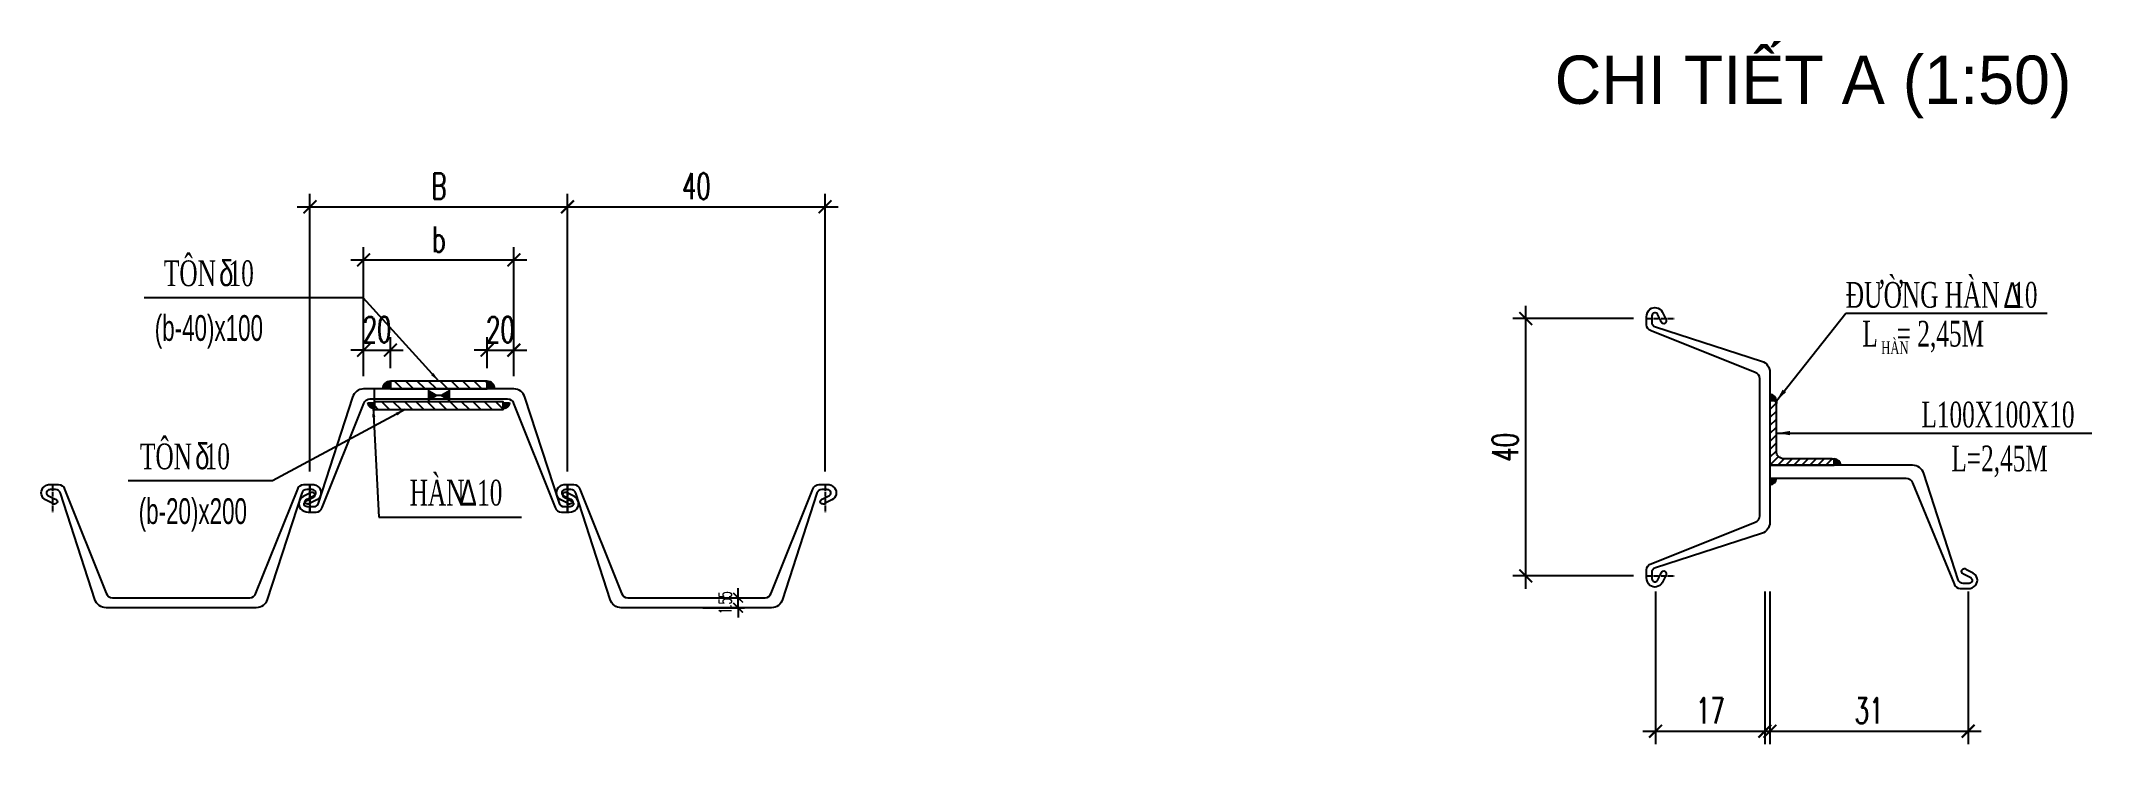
# Model space of a CAD drawing. Extents: x -64479 to 90650, y -38385 to 38270.
# Drawn here: x -64479 to -58110, y 5057 to 7242 of the extents above; entities that cross this region are included whole.
import ezdxf
from ezdxf.enums import TextEntityAlignment as Align

# ---------------------------------------------------------------- set-up
doc = ezdxf.new("R2010")
doc.units = 0
doc.header["$MEASUREMENT"] = 0
doc.linetypes.add('CENTER2', pattern=[1.125, 0.75, -0.125, 0.125, -0.125])
doc.layers.get('0').update_dxf_attribs({"linetype": 'CONTINUOUS'})
for name, color, linetype in [('CENTER', 9, 'CENTER2'), ('Cu', 230, 'CONTINUOUS'), ('DIMENSION', 4, 'CONTINUOUS'), ('Han', 7, 'CONTINUOUS'), ('HATCH', 7, 'CONTINUOUS'), ('Kich thuoc', 4, 'CONTINUOUS'), ('TEXT', 3, 'CONTINUOUS'), ('Thep dai', 6, 'CONTINUOUS')]:
    doc.layers.add(name, color=color, linetype=linetype)
doc.styles.add('CMB-1', font='VHBLACK_0.TTF', dxfattribs={"width": 0.8})
doc.styles.add('DIM', font='romans.shx', dxfattribs={"width": 0.65})
doc.styles.add('Kichthuoc', font='romans.shx', dxfattribs={"width": 0.6})
doc.styles.get("Standard").update_dxf_attribs({"font": 'vn_vni.shx', "width": 0.9})
doc.styles.add('SYMBOL', font='greeks.shx', dxfattribs={"width": 0.8})
doc.styles.add('THUONG', font='vntimeh.shx')
doc.dimstyles.new('40.Ph', dxfattribs={"dimscale": 400, "dimtxt": 0.2, "dimasz": 0.1, "dimexe": 0.1, "dimexo": 0.1, "dimgap": 0.06, "dimtad": 1, "dimdec": 0, "dimlfac": 0.05, "dimzin": 0, "dimdsep": 46, "dimtxsty": 'DIM', "dimblk": 'ARCHTICK', "dimcen": 0.15, "dimdle": 0.1, "dimclrd": 256, "dimclre": 7, "dimclrt": 6, "dimadec": 0, "dimazin": 0, "dimtfac": 1, "dimtdec": 0, "dimtix": 1, "dimtmove": 0, "dimatfit": 3, "dimfxl": 1, "dimtolj": 1, "dimtzin": 0, "dimarcsym": 0})
doc.dimstyles.new('Dim 20', dxfattribs={"dimscale": 200, "dimtxt": 0.2, "dimasz": 0.15, "dimexe": 0.1, "dimexo": 0.1, "dimgap": 0.1, "dimtad": 1, "dimdec": 0, "dimlfac": 0.1, "dimzin": 0, "dimdsep": 46, "dimtxsty": 'Kichthuoc', "dimblk": 'ARCHTICK', "dimcen": 0.1, "dimdle": 0.1, "dimclrd": 8, "dimclre": 8, "dimclrt": 4, "dimadec": 0, "dimazin": 0, "dimtfac": 1, "dimtdec": 0, "dimtix": 1, "dimtmove": 2, "dimatfit": 3, "dimfxl": 1, "dimtolj": 1, "dimtzin": 0, "dimarcsym": 0})
doc.dimstyles.new('Le 200', dxfattribs={"dimscale": 200, "dimtxt": 0.2, "dimasz": 0.15, "dimexe": 0.1, "dimexo": 0.2, "dimgap": 0.1, "dimtad": 1, "dimdec": 0, "dimzin": 0, "dimdsep": 46, "dimtxsty": 'Kichthuoc', "dimblk": 'ARCHTICK', "dimcen": 0, "dimdle": 0.1, "dimclrd": 2, "dimclre": 2, "dimclrt": 256, "dimadec": 0, "dimazin": 0, "dimtfac": 1, "dimtdec": 0, "dimtix": 1, "dimtmove": 2, "dimatfit": 3, "dimfxl": 1, "dimtolj": 1, "dimtzin": 0, "dimarcsym": 0})

msp = doc.modelspace()

# ---------------------------------------------------------------- texts
at = {"layer": 'TEXT', "style": 'CMB-1'}
msp.add_text('chi tiÕt a (1:50)', height=150, dxfattribs=at).set_placement((-58976, 7046.9), align=Align.CENTER)
at = {"layer": 'TEXT'}
for s, style, width, p in [('t«n  10', 'THUONG', 0.65, (-63957.8, 6480.4)), ('d', 'SYMBOL', 0.75, (-63903.8, 6480.4)), ('D', 'SYMBOL', 0.75, (-58357.4, 6412.7)), ('t«n  10', 'THUONG', 0.65, (-64032.1, 5911.3)), ('d', 'SYMBOL', 0.75, (-63978.2, 5911.3)), ('hµn  10', 'THUONG', 0.65, (-63190.3, 5798.6)), ('D', 'SYMBOL', 0.75, (-63152.8, 5798.6))]:
    msp.add_text(s, height=80, dxfattribs=dict(at, style=style, width=width)).set_placement(p, align=Align.CENTER)
at = {"layer": 'TEXT', "style": 'THUONG', "width": 0.65}
for s, height, p in [('®\xadêng hµn  10', 80, (-58874.4, 6413.4)), ('L   = 2,45m', 80, (-58823, 6292.7)), ('hµn', 40, (-58764.4, 6269)), ('l100x100x10', 80, (-58639.5, 6041.3)), ('l=2,45m', 80, (-58546.5, 5904.9))]:
    msp.add_text(s, height=height, dxfattribs=at).set_placement(p)
at = {"layer": 'TEXT', "width": 0.65}
for s, p in [('(b-40)x100', (-63957.8, 6310.3)), ('(b-20)x200', (-64007.6, 5741.2))]:
    msp.add_text(s, height=80, dxfattribs=at).set_placement(p, align=Align.CENTER)

# ---------------------------------------------------------------- blocks, each defined once
blk = doc.blocks.new('Cu thep kieu IVL')
at = {"layer": 'CENTER'}
for p, q in [((-20, 19.15), (-20, 14.85)), ((20, 19.15), (20, 14.85))]:
    blk.add_line(p, q, dxfattribs=at)
at = {"layer": 'Cu', "color": 1}
blk.add_lwpolyline([(-11.62, 2.27, 0.331206), (-10.66, 1.56), (10.66, 1.56, 0.331206), (11.62, 2.27), (18.1, 18.44, -0.331206), (19.05, 19.15), (20.26, 19.15, -0.223582), (21.46, 18.62, -0.452935), (21.06, 16.74), (20.02, 16.22, -0.518485), (19.2, 16.44, -0.300037), (19.66, 16.94), (20.68, 17.45, 0.427626), (20.83, 18.12, 0.215462), (20.27, 18.35), (19.5, 18.35, 0.331206), (18.73, 17.78), (13.38, 1.28, -0.331206), (11.66, 0), (-11.66, 0, -0.331206), (-13.38, 1.28), (-18.73, 17.78, 0.331206), (-19.5, 18.35), (-20.27, 18.35, 0.215462), (-20.83, 18.12, 0.427626), (-20.68, 17.45), (-19.66, 16.94, -0.300037), (-19.2, 16.44, -0.518485), (-20.02, 16.22), (-21.06, 16.74, -0.452935), (-21.46, 18.62, -0.223582), (-20.26, 19.15), (-19.05, 19.15, -0.331206), (-18.1, 18.44)], format="xyb", close=True, dxfattribs=at)
blk = doc.blocks.new('_ArchTick')
at = {"color": 0, "linetype": 'ByBlock', "const_width": 0.15}
blk.add_lwpolyline([(-0.5, -0.5), (0.5, 0.5)], dxfattribs=at)
blk = doc.blocks.new('*D445')
at = {"layer": 'DIMENSION', "color": 7, "lineweight": -2}
for p, q in [((-59533.1, 6379.6), (-59908.1, 6379.6)), ((-59533.1, 5579.6), (-59908.1, 5579.6))]:
    blk.add_line(p, q, dxfattribs=at)
at = {"layer": 'DIMENSION', "lineweight": -2}
blk.add_line((-59868.1, 5539.6), (-59868.1, 6419.6), dxfattribs=at)
at = {"layer": 'DIMENSION', "lineweight": -2, "xscale": 40, "yscale": 40, "zscale": 40}
for p, rotation in [((-59868.1, 6379.6), 90), ((-59868.1, 5579.6), 270)]:
    blk.add_blockref('_ArchTick', p, dxfattribs=dict(at, rotation=rotation))
at = {"layer": 'DIMENSION', "color": 6, "insert": (-59932.1, 5979.6), "char_height": 80, "attachment_point": 5, "rotation": 90, "style": 'DIM'}
blk.add_mtext('\\A1;40', dxfattribs=at)
blk = doc.blocks.new('*D446')
at = {"layer": 'DIMENSION', "color": 7, "lineweight": -2}
for p, q in [((-59465.1, 5531.3), (-59465.1, 5057.4)), ((-59125.6, 5531.3), (-59125.6, 5057.4))]:
    blk.add_line(p, q, dxfattribs=at)
at = {"layer": 'DIMENSION', "lineweight": -2}
blk.add_line((-59505.1, 5097.4), (-59085.6, 5097.4), dxfattribs=at)
at = {"layer": 'DIMENSION', "lineweight": -2, "xscale": 40, "yscale": 40, "zscale": 40, "rotation": 180}
blk.add_blockref('_ArchTick', (-59465.1, 5097.4), dxfattribs=at)
at = {"layer": 'DIMENSION', "lineweight": -2, "xscale": 40, "yscale": 40, "zscale": 40}
blk.add_blockref('_ArchTick', (-59125.6, 5097.4), dxfattribs=at)
at = {"layer": 'DIMENSION', "color": 6, "insert": (-59295.4, 5161.4), "char_height": 80, "attachment_point": 5, "style": 'DIM'}
blk.add_mtext('\\A1;17', dxfattribs=at)
blk = doc.blocks.new('*D444')
at = {"layer": 'DIMENSION', "color": 7, "lineweight": -2}
for p, q in [((-59110, 5531.3), (-59110, 5057.4)), ((-58494.2, 5531.3), (-58494.2, 5057.4))]:
    blk.add_line(p, q, dxfattribs=at)
at = {"layer": 'DIMENSION', "lineweight": -2}
blk.add_line((-59150, 5097.4), (-58454.2, 5097.4), dxfattribs=at)
at = {"layer": 'DIMENSION', "lineweight": -2, "xscale": 40, "yscale": 40, "zscale": 40, "rotation": 180}
blk.add_blockref('_ArchTick', (-59110, 5097.4), dxfattribs=at)
at = {"layer": 'DIMENSION', "lineweight": -2, "xscale": 40, "yscale": 40, "zscale": 40}
blk.add_blockref('_ArchTick', (-58494.2, 5097.4), dxfattribs=at)
at = {"layer": 'DIMENSION', "color": 6, "insert": (-58802.1, 5161.4), "char_height": 80, "attachment_point": 5, "style": 'DIM'}
blk.add_mtext('\\A1;31', dxfattribs=at)
blk = doc.blocks.new('*D447')
at = {"layer": 'DIMENSION', "color": 7, "lineweight": -2}
for p, q in [((-63643.9, 5904), (-63643.9, 6767)), ((-62843.9, 5904), (-62843.9, 6767))]:
    blk.add_line(p, q, dxfattribs=at)
at = {"layer": 'DIMENSION', "lineweight": -2}
blk.add_line((-63683.9, 6727), (-62803.9, 6727), dxfattribs=at)
at = {"layer": 'DIMENSION', "lineweight": -2, "xscale": 40, "yscale": 40, "zscale": 40, "rotation": 180}
blk.add_blockref('_ArchTick', (-63643.9, 6727), dxfattribs=at)
at = {"layer": 'DIMENSION', "lineweight": -2, "xscale": 40, "yscale": 40, "zscale": 40}
blk.add_blockref('_ArchTick', (-62843.9, 6727), dxfattribs=at)
at = {"layer": 'DIMENSION', "color": 6, "insert": (-63243.9, 6791), "char_height": 80, "attachment_point": 5, "style": 'DIM'}
blk.add_mtext('\\A1;B', dxfattribs=at)
blk = doc.blocks.new('*D448')
at = {"layer": 'DIMENSION', "color": 7, "lineweight": -2}
for p, q in [((-62843.9, 5904), (-62843.9, 6767)), ((-62043.9, 5904), (-62043.9, 6767))]:
    blk.add_line(p, q, dxfattribs=at)
at = {"layer": 'DIMENSION', "lineweight": -2}
blk.add_line((-62883.9, 6727), (-62003.9, 6727), dxfattribs=at)
at = {"layer": 'DIMENSION', "lineweight": -2, "xscale": 40, "yscale": 40, "zscale": 40, "rotation": 180}
blk.add_blockref('_ArchTick', (-62843.9, 6727), dxfattribs=at)
at = {"layer": 'DIMENSION', "lineweight": -2, "xscale": 40, "yscale": 40, "zscale": 40}
blk.add_blockref('_ArchTick', (-62043.9, 6727), dxfattribs=at)
at = {"layer": 'DIMENSION', "color": 6, "insert": (-62443.9, 6791), "char_height": 80, "attachment_point": 5, "style": 'DIM'}
blk.add_mtext('\\A1;40', dxfattribs=at)
blk = doc.blocks.new('*D449')
at = {"layer": 'DIMENSION', "lineweight": -2}
blk.add_line((-63517.1, 6561.8), (-62970.7, 6561.8), dxfattribs=at)
at = {"layer": 'DIMENSION', "color": 7, "lineweight": -2}
for p, q in [((-63477.1, 6201), (-63477.1, 6601.8)), ((-63010.7, 6201), (-63010.7, 6601.8))]:
    blk.add_line(p, q, dxfattribs=at)
at = {"layer": 'DIMENSION', "lineweight": -2, "xscale": 40, "yscale": 40, "zscale": 40, "rotation": 180}
blk.add_blockref('_ArchTick', (-63477.1, 6561.8), dxfattribs=at)
at = {"layer": 'DIMENSION', "lineweight": -2, "xscale": 40, "yscale": 40, "zscale": 40}
blk.add_blockref('_ArchTick', (-63010.7, 6561.8), dxfattribs=at)
at = {"layer": 'DIMENSION', "color": 6, "insert": (-63243.9, 6625.8), "char_height": 80, "attachment_point": 5, "style": 'DIM'}
blk.add_mtext('\\A1;b', dxfattribs=at)
blk = doc.blocks.new('*D450')
at = {"layer": 'Kich thuoc', "color": 8, "lineweight": -2}
for p, q in [((-62314.5, 5512.2), (-62314.5, 5542.2)), ((-62423.9, 5512.2), (-62294.5, 5512.2)), ((-62423.9, 5481), (-62294.5, 5481)), ((-62314.5, 5481), (-62314.5, 5512.2)), ((-62314.5, 5481), (-62314.5, 5451))]:
    blk.add_line(p, q, dxfattribs=at)
at = {"layer": 'Kich thuoc', "color": 8, "lineweight": -2, "xscale": 30, "yscale": 30, "zscale": 30}
for p, rotation in [((-62314.5, 5512.2), 270), ((-62314.5, 5481), 90)]:
    blk.add_blockref('_ArchTick', p, dxfattribs=dict(at, rotation=rotation))
at = {"layer": 'Kich thuoc', "color": 4, "insert": (-62354.5, 5496.6), "char_height": 40, "attachment_point": 5, "rotation": 90, "style": 'Kichthuoc'}
blk.add_mtext('\\A1;1.55', dxfattribs=at)
blk = doc.blocks.new('*D451')
at = {"layer": 'DIMENSION', "color": 7, "lineweight": -2}
for p, q in [((-63477.1, 6201), (-63477.1, 6321.4)), ((-63393.9, 6225), (-63393.9, 6321.4))]:
    blk.add_line(p, q, dxfattribs=at)
at = {"layer": 'DIMENSION', "lineweight": -2}
for p, q in [((-63477.1, 6281.4), (-63517.1, 6281.4)), ((-63477.1, 6281.4), (-63393.9, 6281.4)), ((-63393.9, 6281.4), (-63353.9, 6281.4))]:
    blk.add_line(p, q, dxfattribs=at)
at = {"layer": 'DIMENSION', "lineweight": -2, "xscale": 40, "yscale": 40, "zscale": 40}
blk.add_blockref('_ArchTick', (-63477.1, 6281.4), dxfattribs=at)
at = {"layer": 'DIMENSION', "lineweight": -2, "xscale": 40, "yscale": 40, "zscale": 40, "rotation": 180}
blk.add_blockref('_ArchTick', (-63393.9, 6281.4), dxfattribs=at)
at = {"layer": 'DIMENSION', "color": 6, "insert": (-63435.5, 6345.4), "char_height": 80, "attachment_point": 5, "style": 'DIM'}
blk.add_mtext('\\A1;20', dxfattribs=at)
blk = doc.blocks.new('*D452')
at = {"layer": 'DIMENSION', "color": 7, "lineweight": -2}
for p, q in [((-63093.9, 6225), (-63093.9, 6321.4)), ((-63010.7, 6201), (-63010.7, 6321.4))]:
    blk.add_line(p, q, dxfattribs=at)
at = {"layer": 'DIMENSION', "lineweight": -2}
for p, q in [((-63093.9, 6281.4), (-63133.9, 6281.4)), ((-63093.9, 6281.4), (-63010.7, 6281.4)), ((-63010.7, 6281.4), (-62970.7, 6281.4))]:
    blk.add_line(p, q, dxfattribs=at)
at = {"layer": 'DIMENSION', "lineweight": -2, "xscale": 40, "yscale": 40, "zscale": 40}
blk.add_blockref('_ArchTick', (-63093.9, 6281.4), dxfattribs=at)
at = {"layer": 'DIMENSION', "lineweight": -2, "xscale": 40, "yscale": 40, "zscale": 40, "rotation": 180}
blk.add_blockref('_ArchTick', (-63010.7, 6281.4), dxfattribs=at)
at = {"layer": 'DIMENSION', "color": 6, "insert": (-63052.3, 6345.4), "char_height": 80, "attachment_point": 5, "style": 'DIM'}
blk.add_mtext('\\A1;20', dxfattribs=at)

# ---------------------------------------------------------------- dimensions: what is measured, and where the dimension line sits
at = {"layer": 'DIMENSION'}
for base, p1, p2, text, picture, middle in [((-62843.9, 6727), (-63643.9, 5864), (-62843.9, 5864), 'B', '*D447', (-63243.9, 6791)), ((-63393.9, 6281.4), (-63477.1, 6161), (-63393.9, 6185), '20', '*D451', (-63435.5, 6345.4)), ((-63010.7, 6281.4), (-63093.9, 6185), (-63010.7, 6161), '20', '*D452', (-63052.3, 6345.4))]:
    dim = msp.add_linear_dim(base=base, p1=p1, p2=p2, text=text, dimstyle='40.Ph', dxfattribs=at)
    dim.commit()
    dim.dimension.update_dxf_attribs({"geometry": picture, "text_midpoint": middle})
for base, p1, p2, picture, middle in [((-62043.9, 6727), (-62843.9, 5864), (-62043.9, 5864), '*D448', (-62443.9, 6791)), ((-59125.6, 5097.4), (-59465.1, 5571.3), (-59125.6, 5571.3), '*D446', (-59295.4, 5161.4)), ((-58494.2, 5097.4), (-59110, 5571.3), (-58494.2, 5571.3), '*D444', (-58802.1, 5161.4))]:
    dim = msp.add_linear_dim(base=base, p1=p1, p2=p2, dimstyle='40.Ph', dxfattribs=at)
    dim.commit()
    dim.dimension.update_dxf_attribs({"geometry": picture, "text_midpoint": middle})
dim = msp.add_linear_dim(base=(-63010.7, 6561.8), p1=(-63477.1, 6161), p2=(-63010.7, 6161), text='b', dimstyle='40.Ph', dxfattribs=at)
dim.commit()
dim.dimension.update_dxf_attribs({"geometry": '*D449', "text_midpoint": (-63243.9, 6561.8), "dimtype": 160})
dim = msp.add_linear_dim(base=(-59868.1, 6379.6), p1=(-59493.1, 5579.6), p2=(-59493.1, 6379.6), angle=90, dimstyle='40.Ph', dxfattribs=at)
dim.commit()
dim.dimension.update_dxf_attribs({"geometry": '*D445', "text_midpoint": (-59932.1, 5979.6)})
at = {"layer": 'Kich thuoc'}
dim = msp.add_linear_dim(base=(-62314.5, 5512.2), p1=(-62443.9, 5481), p2=(-62443.9, 5512.2), angle=90, text='1.55', dimstyle='Dim 20', dxfattribs=at)
dim.commit()
dim.dimension.update_dxf_attribs({"geometry": '*D450', "text_midpoint": (-62354.5, 5496.6)})

# ---------------------------------------------------------------- hatches: boundary and pattern name
at = {"layer": 'DIMENSION'}
for points in [[(-59090, 6123.6), (-59110, 6123.6), (-59110, 6143.6, -0.414214)], [(-58890, 5923.6), (-58910, 5923.6), (-58910, 5943.6, -0.414214)], [(-59090, 5883.4), (-59110, 5883.4), (-59110, 5863.4, 0.414214)]]:
    msp.add_hatch(color=256, dxfattribs=at).paths.add_polyline_path(points)
at = {"layer": 'Han'}
for points in [[(-63393.9, 6185, 0.414214), (-63417.9, 6161), (-63393.9, 6161)], [(-63093.9, 6185, -0.414214), (-63069.9, 6161), (-63093.9, 6161)], [(-63208.4, 6121.2), (-63208.4, 6160.2), (-63237, 6143.7), (-63249.8, 6143.7), (-63278.8, 6160.4), (-63278.8, 6121), (-63249.8, 6137.7), (-63237, 6137.7)]]:
    msp.add_hatch(color=256, dxfattribs=at).paths.add_polyline_path(points)
h = msp.add_hatch(color=256, dxfattribs=at)
edge = h.paths.add_edge_path()
edge.add_arc((-63457.1, 6100.8), 20, 90, 121.97976)
edge.add_arc((-63443.9, 6120.8), 24, 187.26569, 270)
edge.add_line((-63443.9, 6096.8), (-63443.9, 6120.8))
edge.add_line((-63443.9, 6120.8), (-63457.1, 6120.8))
h = msp.add_hatch(color=256, dxfattribs=at)
edge = h.paths.add_edge_path()
edge.add_arc((-63030.7, 6100.8), 20, 58.02024, 90)
edge.add_line((-63030.7, 6120.8), (-63043.9, 6120.8))
edge.add_line((-63043.9, 6120.8), (-63043.9, 6096.8))
edge.add_arc((-63043.9, 6120.8), 24, 270, 352.73431)
at = {"layer": 'HATCH'}
h = msp.add_hatch(dxfattribs=at)
h.set_pattern_fill('ANSI31', color=256, scale=200, angle=90, style=0)
h.set_pattern_definition([(135, (-88310.846, 7072.863), (-17.67767, -17.67767), [])])
h.paths.add_polyline_path([(-63393.9, 6185), (-63393.9, 6161), (-63093.9, 6161), (-63093.9, 6185)])
h = msp.add_hatch(dxfattribs=at)
h.set_pattern_fill('ANSI31', color=256, scale=200, angle=90, style=0)
h.set_pattern_definition([(135, (-1657146.96, -202921.389), (-17.67766953, -17.67766953), [])])
h.paths.add_polyline_path([(-63443.9, 6096.8), (-63043.9, 6096.8), (-63043.9, 6120.8), (-63443.9, 6120.8)])
h = msp.add_hatch(dxfattribs=at)
h.set_pattern_fill('ANSI31', color=256, scale=1400, angle=180, style=0)
h.set_pattern_definition([(45, (-59110.016, 5923.6), (-12.3744, 12.3744), [])])
edge = h.paths.add_edge_path()
edge.add_ellipse((-59098, 6115.6), major_axis=(-5.66, -5.66), ratio=1, start_angle=135, end_angle=225)
edge.add_line((-59098, 6123.6), (-59110, 6123.6))
edge.add_line((-59110, 6123.6), (-59110, 5923.6))
edge.add_line((-59110, 5923.6), (-58910, 5923.6))
edge.add_line((-58910, 5923.6), (-58910, 5935.6))
edge.add_ellipse((-58918, 5935.6), major_axis=(-5.66, -5.66), ratio=1, start_angle=135, end_angle=225)
edge.add_line((-58918, 5943.6), (-59066, 5943.6))
edge.add_ellipse((-59066, 5967.6), major_axis=(17, -17), ratio=1, start_angle=225, end_angle=315, ccw=False)
edge.add_line((-59090, 5967.6), (-59090, 6115.6))

# ---------------------------------------------------------------- linework, layer by layer
at = {"layer": 'Cu'}
msp.add_lwpolyline([(-59110, 5883.4), (-58686.8, 5883.4, -0.331206), (-58667.6, 5869.1), (-58538.1, 5554.8, 0.331206), (-58518.9, 5540.5), (-58494.8, 5540.5, 0.223582), (-58470.9, 5551.2, 0.452935), (-58478.8, 5588.8), (-58499.7, 5599.2, 0.518485), (-58516.1, 5594.9, 0.300037), (-58506.8, 5584.9), (-58486.4, 5574.7, -0.427626), (-58483.4, 5561.2, -0.215462), (-58494.6, 5556.5), (-58510, 5556.5, -0.331206), (-58525.3, 5567.9), (-58632.3, 5897.9, 0.331206), (-58666.8, 5923.6), (-59110, 5923.6)], format="xyb", dxfattribs=at)
at = {"layer": 'DIMENSION'}
for p, q in [((-59090, 6123.6), (-59090, 6115.6)), ((-58918, 5943.6), (-58910, 5943.6))]:
    msp.add_line(p, q, dxfattribs=at)
msp.add_lwpolyline([(-59090, 6115.6, 0.414214), (-59098, 6123.6), (-59110, 6123.6), (-59110, 5923.6), (-58910, 5923.6), (-58910, 5935.6, 0.414214), (-58918, 5943.6), (-59066, 5943.6, -0.414214), (-59090, 5967.6)], format="xyb", close=True, dxfattribs=at)
for centre, start, end in [((-59110, 6123.6), 359.99862, 89.99971), ((-58910, 5923.6), 0, 90), ((-59110, 5883.4), 270, 0)]:
    msp.add_arc(centre, 20, start, end, dxfattribs=at)
at = {"layer": 'Han'}
for centre, start, end in [((-63393.9, 6161), 90, 180), ((-63093.9, 6161), 0, 90)]:
    msp.add_arc(centre, 24, start, end, dxfattribs=at)
at = {"layer": 'Kich thuoc'}
msp.add_line((-63443.9, 6120.8), (-63443.9, 6161), dxfattribs=at)
at = {"layer": 'Thep dai'}
for points in [[(-63393.9, 6161), (-63093.9, 6161), (-63093.9, 6185), (-63393.9, 6185)], [(-63443.9, 6096.8), (-63043.9, 6096.8), (-63043.9, 6120.8), (-63443.9, 6120.8)]]:
    msp.add_lwpolyline(points, close=True, dxfattribs=at)

# ---------------------------------------------------------------- block references
at = {"layer": 'DIMENSION', "yscale": 20, "zscale": 20}
for p, xscale, rotation in [((-59110, 5979.6), 20, 90), ((-63243.9, 6161), -20, 180)]:
    msp.add_blockref('Cu thep kieu IVL', p, dxfattribs=dict(at, xscale=xscale, rotation=rotation))
at = {"layer": 'DIMENSION', "xscale": 20, "yscale": 20, "zscale": 20}
for p in [(-64043.9, 5481), (-62443.9, 5481)]:
    msp.add_blockref('Cu thep kieu IVL', p, dxfattribs=at)

msp.set_redraw_order([(e.dxf.handle, doc.entitydb.next_handle()) for e in msp.query("TEXT MTEXT ATTDEF DIMENSION ARC_DIMENSION")])  # texts and dimensions are drawn at this point

# ---------------------------------------------------------------- leaders
at = {"layer": 'DIMENSION'}
for points in [[(-59090, 6123.6), (-58873.8, 6395.9), (-58249.1, 6395.9)], [(-59087.6, 6023.7), (-58109.8, 6023.7)]]:
    msp.add_leader(points, dimstyle='40.Ph', override={"dimgap": 0.06, "dimtad": 0}, dxfattribs=at)
at = {"layer": 'Kich thuoc'}
for points in [[(-63243.9, 6185), (-63479, 6444.2), (-64158.8, 6444.2)], [(-63348.6, 6096.8), (-63760.7, 5875.1), (-64208.6, 5875.1)], [(-63447.3, 6103.3), (-63430.2, 5762.4), (-62986.8, 5762.4)]]:
    msp.add_leader(points, dimstyle='Le 200', override={"dimtad": 0}, dxfattribs=at)

doc.saveas('drawing.dxf')
